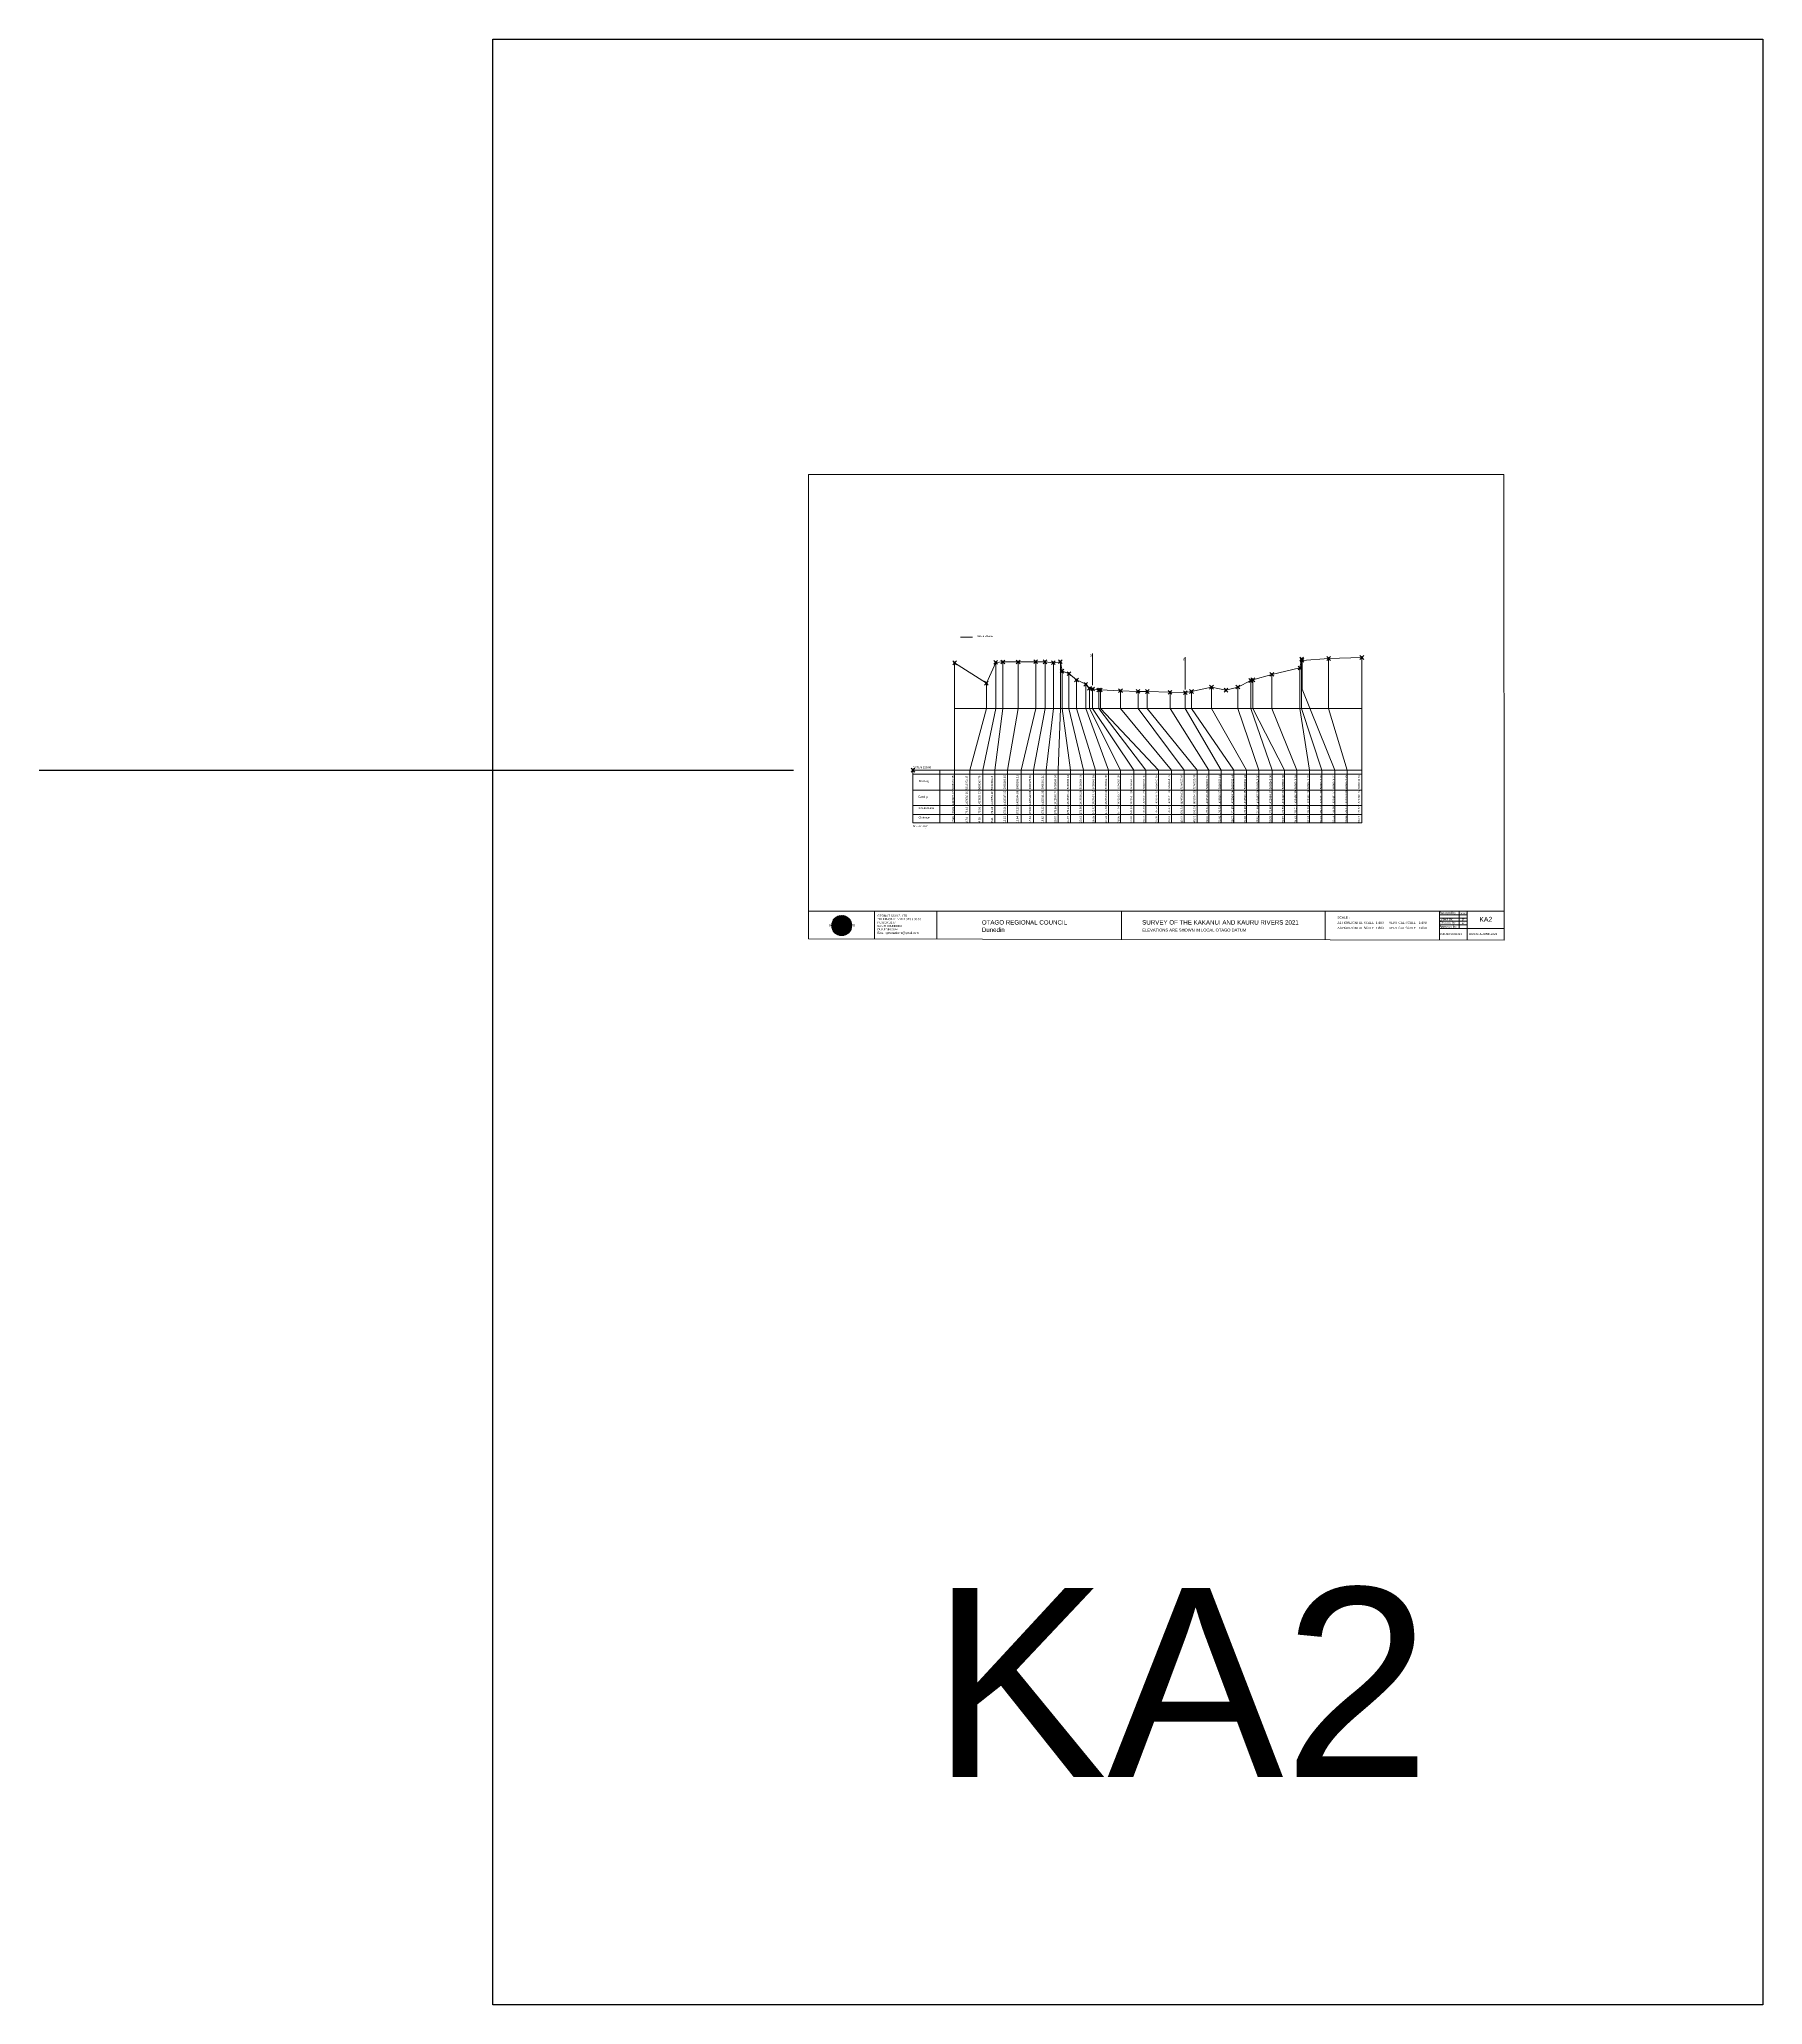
# Model space of a CAD drawing. Header units: millimetres. Extents: x -6058346 to 80050500, y -1699923 to 1425285630.
# Drawn here: x -5373232 to -4923331, y -172413 to 340858 of the extents above; entities that cross this region are included whole.
import ezdxf

# ---------------------------------------------------------------- set-up
doc = ezdxf.new("R2010")
doc.units = ezdxf.units.MM
doc.header["$PDMODE"] = 35
doc.header["$PDSIZE"] = 500
doc.layers.add('geo', color=7, linetype='Continuous', lineweight=0)
doc.styles.get("Standard").update_dxf_attribs({"font": 'arial.ttf'})

# ---------------------------------------------------------------- blocks, each defined once
blk = doc.blocks.new('Geomatics_Circle_SPT')
at = {"layer": 'geo', "color": 2, "linetype": 'Continuous', "lineweight": 0}
for p, q in [((0, 25.2), (-25.2, 0)), ((-24.7, 4.9), (-4.9, 24.7)), ((-24.7, -4.9), (4.9, 24.7)), ((4.9, -24.7), (-24.7, 4.9)), ((-24.7, 0), (0, -24.7)), ((-9.7, 23.3), (-23.3, 9.6)), ((9.7, 23.3), (-23.3, -9.7)), ((-23.3, 9.7), (9.7, -23.3)), ((-21, 14), (-14, 21)), ((-21, -14), (14, 21)), ((14, -21), (-21, 14)), ((0, 0), (-17.8, 17.8)), ((0, 0), (-17.8, -17.8)), ((-14, 21), (21, -14)), ((21, 14), (-14, -21)), ((23.3, -9.7), (-9.7, 23.3)), ((-9.7, -23.3), (23.3, 9.7)), ((-4.9, 24.7), (24.7, -4.9)), ((24.7, 4.9), (-4.9, -24.7)), ((25.2, 0), (0, 25.2)), ((0, 0), (17.8, 17.8)), ((0, 0), (17.8, -17.8)), ((0, -24.8), (25.2, 0)), ((4.9, 24.7), (24.7, 4.9)), ((23.3, 9.7), (9.7, 23.3)), ((14, 21), (21, 14)), ((17.8, 18.1), (17.8, 18.1)), ((-4.9, -24.7), (-24.7, -4.9)), ((-23.3, -9.7), (-9.7, -23.3)), ((-14, -21), (-21, -14)), ((-17.8, -17.8), (-17.8, -17.8)), ((24.7, -4.9), (4.9, -24.7)), ((4.9, -24.7), (4.9, -24.7)), ((9.7, -23.3), (23.3, -9.7)), ((21, -14), (14, -21)), ((18.1, -17.8), (18.1, -17.8))]:
    blk.add_line(p, q, dxfattribs=at)
at = {"layer": 'geo', "color": 1, "linetype": 'Continuous', "lineweight": 0}
for p, q in [((-25.2, 0), (9.7, 23.3)), ((-25.2, 0), (-9.6, 23.3)), ((-25.2, 0), (23.3, 9.7)), ((-25.2, 0), (-23.3, 9.7)), ((-23.3, -9.7), (-25.2, 0)), ((-9.6, -23.3), (-25.2, 0)), ((9.7, -23.3), (-25.2, 0)), ((-4.9, 24.8), (-24.7, -4.9)), ((4.9, 24.7), (-24.7, 4.9)), ((14, 21), (-24.7, -4.9)), ((-14, 21), (-24.7, 4.9)), ((21, 14), (-24.7, 4.9)), ((-21, 14), (-24.7, -4.9)), ((0, 0), (-24.7, 4.9)), ((-24.7, 4.9), (-21, -14)), ((-24.7, 4.9), (-4.9, -24.7)), ((-24.7, 4.9), (14, -21)), ((-24.7, 4.9), (-24.7, 4.9)), ((0, 0), (-24.7, -4.9)), ((-23.3, 9.7), (0, 25.2)), ((-23.3, -9.6), (0, 25.2)), ((-23.3, -9.6), (17.8, 17.8)), ((-23.3, 9.7), (-17.8, 17.9)), ((-23.3, -9.6), (-17.8, 17.9)), ((-23.3, 9.7), (17.8, 17.8)), ((-17.8, -17.8), (-23.3, 9.7)), ((0, -25.2), (-23.3, 9.7)), ((-23.3, 9.7), (17.8, -17.8)), ((-23.3, 9.7), (25.2, 0)), ((-23.3, 9.4), (-23.3, 9.4)), ((-23.3, -9.7), (25.2, 0)), ((4.9, 24.8), (-21, -14)), ((-4.9, 24.7), (-21, 14)), ((14, 21), (-21, 14)), ((-14, 21), (-21, -14)), ((0, 0), (-21, 14)), ((-21, 14), (-14, -21)), ((-21, 14), (4.9, -24.7)), ((-21, 14), (-21, 14)), ((24.7, 4.9), (-21, 14)), ((0, 0), (-21, -14)), ((-17.9, 17.6), (-17.9, 17.6)), ((-17.8, 17.8), (9.7, 23.3)), ((-17.8, 17.8), (-9.6, 23.3)), ((-17.8, -17.8), (9.7, 23.3)), ((-17.8, -17.8), (-9.7, 23.3)), ((-9.7, -23.3), (-17.8, 17.8)), ((-17.8, 17.8), (9.7, -23.3)), ((-17.8, 17.8), (23.3, -9.6)), ((-17.8, 17.8), (23.3, 9.7)), ((-17.8, -17.8), (23.3, 9.7)), ((4.9, 24.7), (-14, 21)), ((-4.9, 24.7), (-14, -20.9)), ((0, 0), (-14, 21)), ((-14, 21), (-4.9, -24.7)), ((-14, 21), (-14, 21)), ((24.7, -4.9), (-14, 21)), ((21, 14), (-14, 21)), ((-14, -21), (24.7, 4.9)), ((0, 0), (-14, -21)), ((-9.8, 23.1), (-9.8, 23.1)), ((-9.7, 23.3), (0, 25.2)), ((-9.7, 23.3), (0, -25.2)), ((-9.7, -23.3), (0, 25.2)), ((-9.6, 23.3), (17.8, -17.8)), ((-9.6, 23.3), (25.2, 0)), ((-9.6, 23.3), (17.8, 17.8)), ((-9.6, -23.3), (17.8, 17.9)), ((25.2, 0), (-9.6, -23.3)), ((0, 0), (-4.9, 24.7)), ((-4.9, 24.7), (-4.9, 24.7)), ((21, -14), (-4.9, 24.7)), ((24.8, 4.9), (-4.9, 24.7)), ((14, 21), (-4.9, 24.7)), ((-4.9, -24.7), (21, 14)), ((0, 0), (-4.9, -24.7)), ((-0.2, 25.1), (-0.2, 25.1)), ((0, 25.2), (9.7, -23.3)), ((0, 25.2), (23.3, -9.7)), ((0, 25.2), (23.3, 9.7)), ((0, 25.2), (9.7, 23.3)), ((0, 0), (4.9, 24.7)), ((0, -25.2), (9.7, 23.3)), ((0, 0), (14, 21)), ((0, 0), (21, 14)), ((23.3, 9.7), (0, -25.2)), ((0, 0), (24.8, 4.9)), ((0, 0), (4.9, -24.7)), ((0, 0), (14, -21)), ((0, 0), (21, -14)), ((0, 0), (24.8, -4.9)), ((21, 14), (4.9, 24.8)), ((14, -21), (4.9, 24.7)), ((24.7, -4.9), (4.9, 24.7)), ((4.9, 24.7), (4.9, 24.7)), ((4.9, -24.7), (14, 21)), ((4.9, -24.7), (24.7, 4.9)), ((9.4, 23.3), (9.4, 23.3)), ((9.7, 23.3), (17.8, -17.8)), ((9.7, 23.3), (25.2, 0)), ((9.7, 23.3), (17.8, 17.9)), ((17.8, 17.8), (9.7, -23.3)), ((25.2, 0), (9.7, -23.3)), ((21, -14), (14, 21)), ((24.7, 4.9), (14, 21)), ((14, 21), (14, 21)), ((14, -21), (21, 14)), ((17.6, 17.9), (17.6, 17.9)), ((17.8, 17.8), (23.3, -9.7)), ((17.8, 17.8), (23.3, 9.7)), ((23.3, 9.7), (17.8, -17.8)), ((24.7, -4.9), (21, 14)), ((21, 14), (21, 14)), ((21, -14), (24.7, 4.9)), ((23.1, 9.8), (23.1, 9.8)), ((23.3, 9.7), (25.2, 0)), ((25.2, 0), (23.3, -9.6)), ((24.7, 4.9), (24.7, 4.9)), ((25.1, 0.2), (25.1, 0.2)), ((-25.2, 0), (23.3, -9.7)), ((-25.1, -0.2), (-25.1, -0.2)), ((-24.7, -4.9), (-24.7, -4.9)), ((-24.7, -4.9), (-14, -21)), ((-24.7, -4.9), (4.9, -24.7)), ((-24.7, -4.9), (21, -14)), ((-17.8, -17.8), (-23.3, -9.7)), ((0, -25.2), (-23.3, -9.6)), ((17.8, -17.8), (-23.3, -9.6)), ((-23.1, -9.8), (-23.1, -9.8)), ((-21, -14), (24.7, -4.9)), ((-21, -14), (-21, -14)), ((-21, -14), (-4.9, -24.7)), ((-21, -14), (14, -21)), ((23.3, -9.7), (-17.8, -17.8)), ((-9.6, -23.3), (-17.8, -17.8)), ((9.7, -23.3), (-17.8, -17.8)), ((-17.6, -17.9), (-17.6, -17.9)), ((-14, -21), (21, -14)), ((-14, -21), (-14, -21)), ((-14, -21), (4.9, -24.7)), ((17.8, -17.8), (-9.7, -23.3)), ((0, -25.2), (-9.7, -23.3)), ((-9.4, -23.3), (-9.4, -23.3)), ((-4.9, -24.7), (24.7, -4.9)), ((-4.9, -24.7), (14, -21)), ((-4.9, -24.7), (-4.9, -24.7)), ((23.3, -9.6), (0, -25.2)), ((9.7, -23.3), (0, -25.2)), ((0.2, -25.1), (0.2, -25.1)), ((4.9, -24.7), (21, -14)), ((4.9, -24.7), (4.9, -24.7)), ((17.8, -17.8), (9.7, -23.3)), ((9.8, -23.1), (9.8, -23.1)), ((14, -21), (24.7, -4.9)), ((14, -21), (14, -21)), ((23.3, -9.6), (17.8, -17.8)), ((17.9, -17.6), (17.9, -17.6)), ((21, -14), (21, -14)), ((23.3, -9.4), (23.3, -9.4)), ((24.7, -4.9), (24.7, -4.9))]:
    blk.add_line(p, q, dxfattribs=at)
at = {"layer": 'geo', "color": 114, "linetype": 'Continuous', "lineweight": 0}
for p, q in [((17.9, 17.8), (-25.2, 0)), ((-24.7, 4.9), (14, 21)), ((-24.7, -4.9), (21, 14)), ((-14, -21), (-24.7, 4.9)), ((9.7, 23.3), (-23.3, 9.7)), ((0, 0), (-23.3, 9.7)), ((-23.3, 9.7), (-9.7, -23.3)), ((0, 0), (-23.3, -9.7)), ((-4.9, -24.7), (-21, 14)), ((-20.9, 14), (4.9, 24.7)), ((24.8, 4.9), (-20.9, -14)), ((0, 25.2), (-17.8, 17.8)), ((-17.8, 17.8), (0, -25.2)), ((-14, 21), (-4.9, 24.7)), ((4.9, -24.7), (-14, 21)), ((0, 0), (-9.7, 23.3)), ((0, 0), (-9.7, -23.3)), ((-4.9, 24.7), (14, -21)), ((17.8, -17.8), (0, 25.2)), ((0, 0), (9.7, 23.3)), ((0, 0), (23.3, 9.7)), ((0, 0), (9.7, -23.3)), ((0, 0), (23.3, -9.7)), ((4.9, 24.7), (21, -14)), ((23.3, -9.7), (9.7, 23.3)), ((14, 21), (24.7, -4.9)), ((25.2, 0), (17.8, 17.8)), ((21, 14), (24.7, 4.9)), ((-25.2, 0), (-17.8, -17.8)), ((-21, -14), (-24.7, -4.9)), ((-17.8, -17.8), (25.2, 0)), ((24.8, -4.9), (-14, -21)), ((-9.6, -23.3), (23.3, -9.7)), ((21, -14), (-4.9, -24.8)), ((0, -25.2), (17.9, -17.8)), ((14, -21), (4.9, -24.8))]:
    blk.add_line(p, q, dxfattribs=at)
at = {"layer": 'geo', "color": 250, "linetype": 'Continuous', "lineweight": 0}
for p, q in [((0, 0), (-25.2, 0)), ((24.7, 4.9), (-24.7, 4.9)), ((-24.7, 4.9), (-24.7, -4.9)), ((-23.3, 9.7), (23.3, 9.7)), ((-23.3, 9.7), (-23.3, 9.7)), ((-23.3, -9.7), (-23.3, 9.7)), ((21, 14), (-21, 14)), ((-21, 14), (-21, -14)), ((-17.8, 17.8), (17.8, 17.8)), ((-17.8, -17.8), (-17.8, 17.8)), ((-14, 21), (-14, 21)), ((14, 21), (-14, 21)), ((-14, 20.9), (-14, -21)), ((-9.7, 23.3), (9.7, 23.3)), ((-9.7, -23.3), (-9.7, 23.3)), ((-4.9, 24.7), (4.9, 24.7)), ((-4.9, 24.7), (-4.9, -24.7)), ((0, 0), (0, 25.2)), ((0, 0), (0, -25.2)), ((0, 0), (25.2, 0)), ((4.9, 24.7), (4.9, -24.7)), ((9.7, -23.3), (9.7, 23.3)), ((14, 21), (14, -21)), ((17.8, -17.8), (17.8, 17.8)), ((21, 14), (21, 14)), ((21, -14), (21, 14)), ((23.3, 9.7), (23.3, -9.7)), ((24.7, 4.9), (24.7, 4.9)), ((24.7, -4.9), (24.7, 4.9)), ((-24.7, -4.9), (24.7, -4.9)), ((23.3, -9.7), (-23.3, -9.7)), ((-21, -14), (21, -14)), ((17.8, -17.8), (-17.8, -17.8)), ((-14, -21), (14, -21)), ((9.7, -23.3), (-9.7, -23.3)), ((-4.9, -24.7), (4.9, -24.7))]:
    blk.add_line(p, q, dxfattribs=at)
blk = doc.blocks.new('GeomaticsNZ TITLE BLOCK')
at = {"color": 7, "linetype": 'Continuous', "lineweight": 0}
for p, q in [((0, 94.9), (0, 1579.2)), ((0, 1579.2), (2363.4, 1579.2)), ((2363.4, 1579.2), (2364, 94.9)), ((2364, 94.9), (0, 94.9)), ((0, 94.9), (0, 0)), ((15.9, 94.9), (2364, 94.9)), ((224.3, 95.2), (224.3, -0.3)), ((2364, 94.9), (382.6, 94.9)), ((435.8, 95.2), (435.8, -0.7)), ((1063.4, 94.9), (1063.4, -2.4)), ((1755.4, 94.9), (1755.4, -2.6)), ((2143.9, 94.9), (2143.7, -3)), ((2143.9, 81.9), (2238.6, 81.7)), ((2143.9, 71), (2238.6, 71)), ((2211.5, 94.9), (2211.5, 36.1)), ((2238.6, 94.8), (2238.6, -3.2)), ((2364, -3.5), (2364, 94.9)), ((0, 0), (2364, -3.5)), ((2143.6, 60.4), (2238.6, 60.4)), ((2143.8, 48.6), (2238.6, 48.6)), ((2143.8, 35.4), (2364, 35.3))]:
    blk.add_line(p, q, dxfattribs=at)
at = {"color": 7, "linetype": 'Continuous', "lineweight": 0, "xscale": 1.36, "yscale": 1.36, "zscale": 1.36}
blk.add_blockref('Geomatics_Circle_SPT', (112.4, 45.7), dxfattribs=at)
at = {"color": 7, "linetype": 'Continuous', "lineweight": 0}
for s, p in [('PK&RR', (2213.2, 84.8)), ('ST', (2220.3, 63.6)), ('PK', (2220.4, 50.6))]:
    blk.add_text(s, height=5, dxfattribs=at).set_placement(p)
at = {"color": 7, "linetype": 'Continuous', "lineweight": 0, "attachment_point": 1}
for s, width, heights, insert, char_height in [('{\\C256;GEOMATICS N.Z. LTD                   \\PTELEPHONE:  M 021 023 6 00 55;\\PPO BOX 2177\\PSOUTH DUNEDIN\\PDUNEDIN 9044\\PEmail: geomaticsnz@gmail.com}', 3535.727, [94.7], (234, 82.7), 7), ('{\\C256;Surveyed by:}', 3535.727, [0], (2144.7, 92.4), 7), ('{\\C256;Drawn by:}', 3535.727, [0], (2145.8, 70.4), 7), ('{\\C256;Geomatics N.Z. LTD                   }', 125.079, [15.8], (68.8, 49.9), 7), ('{\\C256;OTAGO REGIONAL COUNCIL\\PDunedin}', 3535.727, [0], (588.6, 64), 15), ('{\\C256;SURVEY OF THE KAKANUI AND KAURU RIVERS 2021}', 3535.727, [0], (1133.8, 64), 15), ('{\\C256;ELEVATIONS ARE SHOWN IN LOCAL OTAGO DATUM}', 3535.727, [0], (1134.1, 35.4), 10), ('{\\C256;Approved by:}', 3535.727, [0], (2144.7, 45.9), 7), ('{\\C256;Checked by:}', 3535.727, [0], (2144.7, 58.6), 7), ('{\\C256;JOB No 0032021}', 3535.727, [0], (2145.3, 20.8), 7), ('{\\C256;Drawn:16-JUNE-2021}', 3535.727, [0], (2244.7, 20.7), 7)]:
    blk.add_mtext_dynamic_manual_height_columns(s, width=width, gutter_width=159, heights=heights, dxfattribs=dict(at, insert=insert, char_height=char_height))

msp = doc.modelspace()

# ---------------------------------------------------------------- linework, layer by layer
at = {"color": 1, "linetype": 'Continuous', "lineweight": 0}
msp.add_line((-5132731.145, 184759.975), (-5129658.972, 184759.975), dxfattribs=at)
at = {"color": 7, "linetype": 'Continuous', "lineweight": 0}
for p, q in [((-5098247.035, 172181.544), (-5098247.035, 180453.034)), ((-5134284.991, 178010), (-5134284.991, 136248.305)), ((-5123563.446, 178130), (-5123563.446, 166061.734)), ((-5121702.261, 178259), (-5121702.261, 166061.734)), ((-5117698.529, 178239), (-5117698.529, 166061.734)), ((-5113118.152, 178309), (-5113118.152, 166061.734)), ((-5110668.941, 178289), (-5110668.941, 166061.734)), ((-5108491.822, 178059), (-5108491.822, 166061.734)), ((-5106680.021, 178319), (-5106680.021, 166061.734)), ((-5106234.062, 175859), (-5106234.062, 166061.734)), ((-5104438.527, 175209), (-5104438.527, 166061.734)), ((-5074067.421, 171026.866), (-5074067.421, 179542.201)), ((-5051473.612, 175006), (-5051473.612, 166061.734)), ((-5044121.493, 176686), (-5044121.493, 166061.734)), ((-5043696.854, 179006), (-5043696.854, 166061.734)), ((-5043579.659, 178656), (-5043579.659, 171142.819)), ((-5036639.82, 179166), (-5036639.82, 166061.734)), ((-5027995.687, 179416), (-5027995.687, 136248.305)), ((-5125983.223, 172729), (-5125983.223, 166061.734)), ((-5102475.888, 173548), (-5102475.888, 166061.734)), ((-5100055.282, 172418), (-5100055.282, 166061.734)), ((-5099080.519, 171378), (-5099080.519, 166061.734)), ((-5098254.711, 171198), (-5098254.711, 166061.734)), ((-5096673.089, 170934), (-5096673.089, 166061.734)), ((-5096235.975, 170928), (-5096235.975, 166061.734)), ((-5090999.809, 170739), (-5090999.809, 166061.734)), ((-5086390.79, 170570), (-5086390.79, 166061.734)), ((-5083980.418, 170531), (-5083980.418, 166061.734)), ((-5078051.037, 170333), (-5078051.037, 166061.734)), ((-5074067.421, 170241), (-5074067.421, 166061.734)), ((-5072448.182, 170523), (-5072448.182, 166061.734)), ((-5067233.498, 171652), (-5067233.498, 166061.734)), ((-5060360.664, 171689), (-5060360.664, 166061.734)), ((-5056978.536, 173397), (-5056978.536, 166061.734)), ((-5056439.644, 173587), (-5056439.644, 166061.734)), ((-5043579.659, 171142.819), (-5035023.857, 150000)), ((-5134284.991, 166061.734), (-5027995.687, 166061.734)), ((-5125983.223, 166061.734), (-5130346.37, 150000)), ((-5123563.446, 166061.734), (-5126938.241, 150000)), ((-5121702.261, 166061.734), (-5123777.813, 150000)), ((-5117698.529, 166061.734), (-5120484.392, 150000)), ((-5113118.152, 166061.734), (-5116928.989, 150000)), ((-5110668.941, 166061.734), (-5113710.418, 150000)), ((-5108491.822, 166061.734), (-5110416.992, 150000)), ((-5106680.021, 166061.734), (-5107273.27, 150000)), ((-5106234.062, 166061.734), (-5104054.698, 150000)), ((-5104438.527, 166061.734), (-5100648.997, 150000)), ((-5102475.888, 166061.734), (-5097467.853, 150000)), ((-5100055.282, 166061.734), (-5094137.005, 150000)), ((-5099080.519, 166061.734), (-5090955.856, 150000)), ((-5098254.711, 166061.734), (-5087501.064, 150000)), ((-5096673.089, 166061.734), (-5084335.323, 150000)), ((-5096235.975, 166061.734), (-5081056.523, 150000)), ((-5090999.809, 166061.734), (-5077702.346, 150000)), ((-5086390.79, 166061.734), (-5074348.17, 150000)), ((-5083980.418, 166061.734), (-5070956.305, 150000)), ((-5078051.037, 166061.734), (-5067959.952, 150000)), ((-5074067.421, 166061.734), (-5064681.208, 150000)), ((-5072448.182, 166061.734), (-5061384.576, 150000)), ((-5067233.498, 166061.734), (-5058065.365, 150000)), ((-5060360.664, 166061.734), (-5054859.047, 150000)), ((-5056978.536, 166061.734), (-5051381.781, 150000)), ((-5056439.644, 166061.734), (-5048160.249, 150000)), ((-5051473.612, 166061.734), (-5044935.967, 150000)), ((-5044121.493, 166061.734), (-5041624.068, 150000)), ((-5043696.854, 166061.734), (-5038376.598, 150000)), ((-5036639.82, 166061.734), (-5031776.991, 150000)), ((-5145157.877, 150000), (-5027995.687, 150000)), ((-5145157.877, 150000), (-5145157.877, 136248.305)), ((-5145157.877, 148982.376), (-5027995.687, 148982.376)), ((-5138144.728, 150000), (-5138144.728, 136248.305)), ((-5130346.37, 150000), (-5130346.37, 136248.305)), ((-5126938.241, 136248.305), (-5126938.241, 150000)), ((-5123777.813, 136248.305), (-5123777.813, 150000)), ((-5120484.392, 136248.305), (-5120484.392, 150000)), ((-5116928.989, 136248.305), (-5116928.989, 150000)), ((-5113710.418, 136248.305), (-5113710.418, 150000)), ((-5110416.992, 136248.305), (-5110416.992, 150000)), ((-5107273.27, 136248.305), (-5107273.27, 150000)), ((-5104054.698, 136248.305), (-5104054.698, 150000)), ((-5100648.997, 136248.305), (-5100648.997, 150000)), ((-5097467.853, 136248.305), (-5097467.853, 150000)), ((-5094137.005, 136248.305), (-5094137.005, 150000)), ((-5090955.856, 136248.305), (-5090955.856, 150000)), ((-5087501.064, 136248.305), (-5087501.064, 150000)), ((-5084335.323, 136248.305), (-5084335.323, 150000)), ((-5081056.523, 136248.305), (-5081056.523, 150000)), ((-5077702.346, 136248.305), (-5077702.346, 150000)), ((-5074348.17, 136248.305), (-5074348.17, 150000)), ((-5070956.305, 136248.305), (-5070956.305, 150000)), ((-5067959.952, 136248.305), (-5067959.952, 150000)), ((-5064681.208, 136248.305), (-5064681.208, 150000)), ((-5061384.576, 136248.305), (-5061384.576, 150000)), ((-5058065.365, 136248.305), (-5058065.365, 150000)), ((-5054859.047, 136248.305), (-5054859.047, 150000)), ((-5051381.781, 136248.305), (-5051381.781, 150000)), ((-5048160.249, 136248.305), (-5048160.249, 150000)), ((-5044935.967, 136248.305), (-5044935.967, 150000)), ((-5041624.068, 136248.305), (-5041624.068, 150000)), ((-5038376.598, 136248.305), (-5038376.598, 150000)), ((-5035023.857, 136248.305), (-5035023.857, 150000)), ((-5031776.991, 136248.305), (-5031776.991, 150000)), ((-5145157.877, 144745.785), (-5027995.687, 144745.785)), ((-5145157.877, 140753.552), (-5027995.687, 140753.552)), ((-5145157.877, 138444.573), (-5027995.687, 138444.573)), ((-5145157.877, 136248.305), (-5027995.687, 136248.305)), ((-5141976.713, 134878.784), (-5141976.713, 134878.784))]:
    msp.add_line(p, q, dxfattribs=at)
at = {"color": 40, "true_color": 0xf8d731}
msp.add_line((-5373231.556, 150000), (-5176316.675, 150000), dxfattribs=at)
msp.add_lwpolyline([(-5254811.304, 340858.43), (-4923331.417, 340858.43), (-4923331.417, -172413.175), (-5254811.304, -172413.175)], close=True, dxfattribs=at)
at = {"color": 1, "linetype": 'Continuous', "lineweight": 0}
msp.add_lwpolyline([(-5134284.991, 178010), (-5125983.223, 172729), (-5123563.446, 178130), (-5121702.261, 178259), (-5117698.529, 178239), (-5113118.152, 178309), (-5110668.941, 178289), (-5108491.822, 178059), (-5106680.021, 178319), (-5106234.062, 175859), (-5104438.527, 175209), (-5102475.888, 173548), (-5100055.282, 172418), (-5099080.519, 171378), (-5098254.711, 171198), (-5096673.089, 170934), (-5096235.975, 170928), (-5090999.809, 170739), (-5086390.79, 170570), (-5083980.418, 170531), (-5078051.037, 170333), (-5074067.421, 170241), (-5072448.182, 170523), (-5067233.498, 171652), (-5063446.785, 170900), (-5060360.664, 171689), (-5056978.536, 173397), (-5056439.644, 173587), (-5051473.612, 175006), (-5044121.493, 176686), (-5043696.854, 179006), (-5043579.659, 178656), (-5036639.82, 179166), (-5027995.687, 179416)], dxfattribs=at)
at = {"color": 7, "linetype": 'Continuous', "lineweight": 0}
for p in [(-5036639.82, 179166), (-5027995.687, 179416), (-5134284.991, 178010), (-5123563.446, 178130), (-5121702.261, 178259), (-5117698.529, 178239), (-5113118.152, 178309), (-5110668.941, 178289), (-5108491.822, 178059), (-5106680.021, 178319), (-5106234.062, 175859), (-5104438.527, 175209), (-5051473.612, 175006), (-5044121.493, 176686), (-5043696.854, 179006), (-5043579.659, 178656), (-5125983.223, 172729), (-5102475.888, 173548), (-5100055.282, 172418), (-5099080.519, 171378), (-5098254.711, 171198), (-5096673.089, 170934), (-5096235.975, 170928), (-5090999.809, 170739), (-5086390.79, 170570), (-5083980.418, 170531), (-5078051.037, 170333), (-5074067.421, 170241), (-5072448.182, 170523), (-5067233.498, 171652), (-5063446.785, 170900), (-5060360.664, 171689), (-5056978.536, 173397), (-5056439.644, 173587), (-5145157.877, 150000)]:
    msp.add_point(p, dxfattribs=at)

# ---------------------------------------------------------------- block references
at = {"color": 7, "linetype": 'Continuous', "lineweight": 0, "xscale": 76.80922955742685, "yscale": 76.80922955742685, "zscale": 76.80922955742685}
msp.add_blockref('GeomaticsNZ TITLE BLOCK', (-5172397.433, 105899.923), dxfattribs=at)

# ---------------------------------------------------------------- texts
at = {"color": 7, "linetype": 'Continuous', "lineweight": 0}
for s, height, p in [('Ground Level', 500, (-5128300.199, 184759.975)), ('DATUM 150.00', 500, (-5145228.624, 150474.577)), ('Northing', 500, (-5143631.618, 146888.468)), ('Ground Level', 500, (-5143686.346, 139861.332)), ('Easting', 500, (-5143704.422, 142809.402)), ('Section KA2', 500, (-5145228.635, 135125.494)), ('Chainage', 500, (-5143683.959, 137404.914)), ('A1 HORIZONTAL SCALE  1:400      VERTICAL SCALE   1:400 ', 593.94308, (-5034321.107, 109854.28)), ('A3 HORIZONTAL SCALE  1:800      VERTICAL SCALE   1:800', 593.94308, (-5034321.107, 108481.695)), ('SCALE :  ', 593.9431, (-5034348.599, 111226.864)), ('KA2', 1272.7352, (-4997304.433, 110406.988)), ('KA2', 49394.4947, (-5140471.653, -112958.26))]:
    msp.add_text(s, height=height, dxfattribs=at).set_placement(p)
for s, p in [('-7.98  178.01  1423567.27  5008373.75', (-5134440.359, 136304.169)), ('2.74   178.13  1423562.28  5008372.15', (-5130867.336, 136305.875)), ('4.60   178.26  1423555.33  5008369.78', (-5127565.119, 136317.471)), ('8.61   178.24  1423551.56  5008368.43', (-5124262.901, 136298.03)), ('13.19  178.31  1423547.26  5008366.85', (-5120960.684, 136250.281)), ('15.64  178.29  1423544.89  5008366.21', (-5117658.467, 136250.281)), ('17.81  178.06  1423542.88  5008365.36', (-5114356.249, 136250.281)), ('19.62  178.32  1423541.36  5008364.24', (-5111054.032, 136250.281)), ('20.07  175.86  1423540.74  5008364.64', (-5107751.814, 136305.875)), ('21.87  175.21  1423539.02  5008364.12', (-5104449.597, 136305.875)), ('23.83  173.55  1423536.98  5008364.04', (-5101147.379, 136305.875)), ('26.25  172.42  1423534.72  5008363.16', (-5097845.162, 136305.875)), ('27.22  171.38  1423533.98  5008362.30', (-5094542.945, 136305.875)), ('28.05  171.20  1423533.21  5008362.00', (-5091240.727, 136305.875)), ('29.63  170.93  1423531.38  5008362.51', (-5087938.51, 136305.875)), ('30.07  170.93  1423531.23  5008361.55', (-5084636.292, 136297.007)), ('35.30  170.74  1423526.17  5008360.18', (-5081334.075, 136297.007)), ('39.91  170.57  1423521.79  5008358.73', (-5078031.857, 136297.007)), ('42.32  170.53  1423519.56  5008357.82', (-5074729.64, 136317.471)), ('48.25  170.33  1423514.15  5008355.29', (-5071427.423, 136317.471)), ('52.24  170.24  1423510.49  5008353.71', (-5068125.205, 136297.348)), ('53.86  170.52  1423508.97  5008353.14', (-5064822.988, 136297.348)), ('59.07  171.65  1423504.04  5008351.44', (-5061520.77, 136297.348)), ('62.86  170.90  1423500.45  5008350.24', (-5058218.553, 136300.076)), ('65.94  171.69  1423497.50  5008349.32', (-5054916.336, 136300.076)), ('69.33  173.40  1423494.17  5008348.60', (-5051614.118, 136300.076)), ('69.87  173.59  1423492.93  5008350.66', (-5048311.901, 136300.076)), ('74.83  175.01  1423488.39  5008348.54', (-5045009.683, 136293.255)), ('82.18  176.69  1423482.08  5008344.22', (-5041707.466, 136298.03)), ('82.61  179.01  1423481.70  5008344.02', (-5038405.248, 136298.03)), ('82.73  178.66  1423481.51  5008344.21', (-5035103.031, 136298.03)), ('89.66  179.17  1423474.99  5008341.83', (-5031800.814, 136298.03)), ('98.31  179.42  1423466.76  5008339.18', (-5028498.596, 136297.348))]:
    msp.add_text(s, height=500, rotation=90, dxfattribs=at).set_placement(p)
at = {"color": 7, "linetype": 'Continuous', "lineweight": 0, "char_height": 500, "attachment_point": 1, "rotation": 90}
for insert in [(-5098918.845, 179608.38), (-5074643.099, 178621.958)]:
    msp.add_mtext_dynamic_manual_height_columns('W', width=4277.92851, gutter_width=12.5, heights=[0], dxfattribs=dict(at, insert=insert))

doc.saveas('drawing.dxf')
